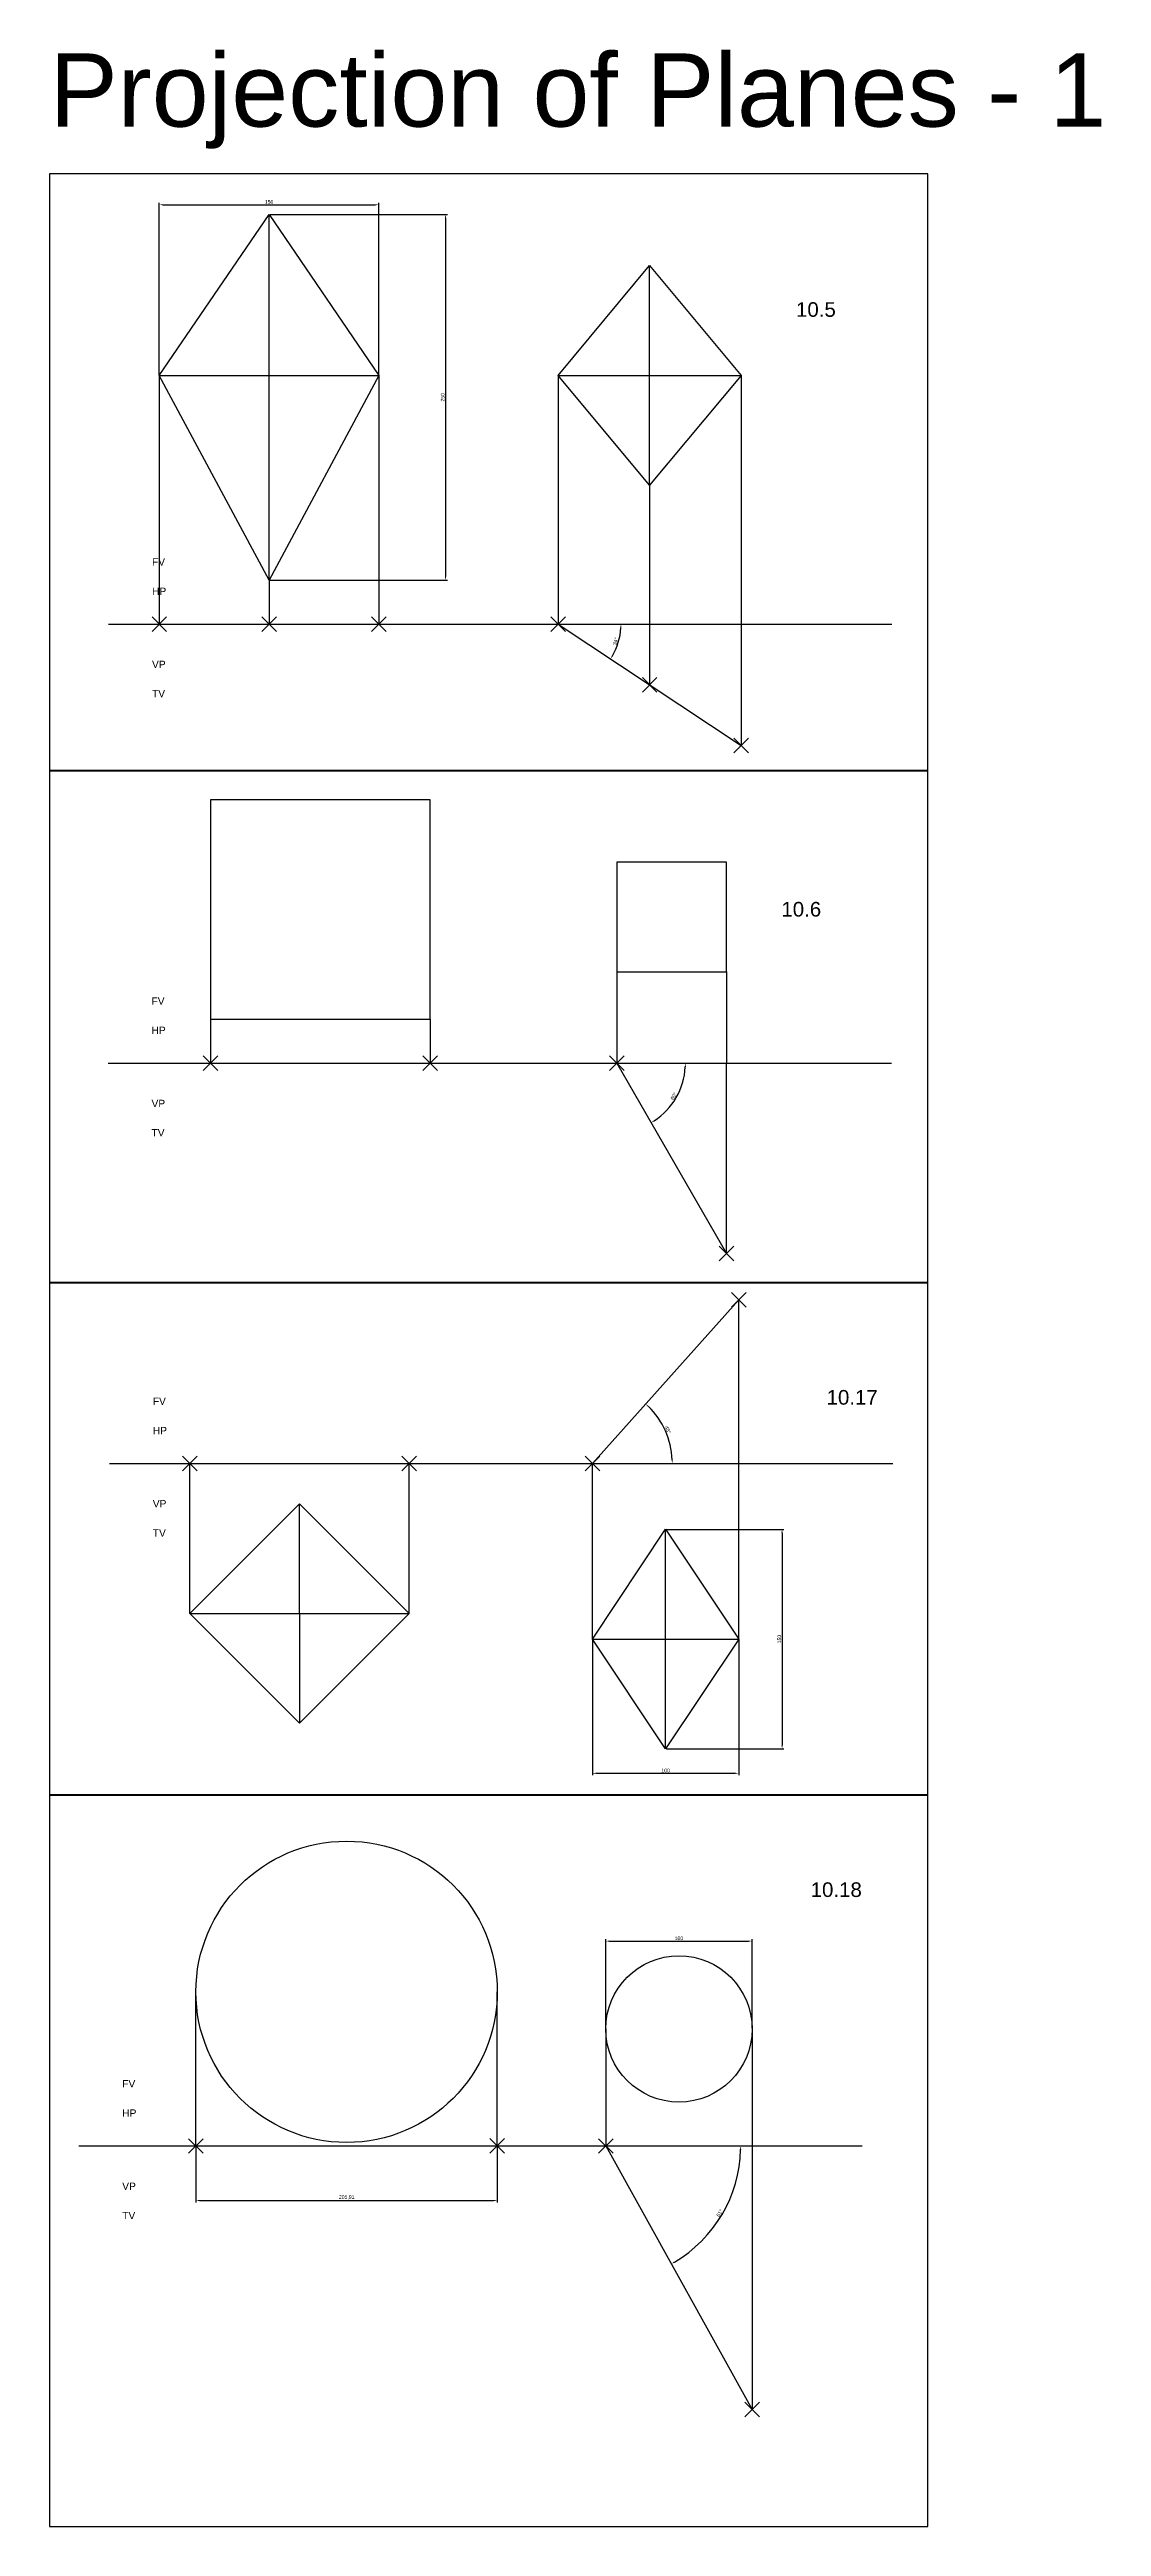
# Model space of a CAD drawing. Header units: millimetres. Extents: x 0 to 4015, y -1390 to 313.
# Drawn here: x 0 to 719, y -1390 to 303 of the extents above; entities that cross this region are included whole.
import ezdxf

# ---------------------------------------------------------------- set-up
doc = ezdxf.new("R2010")
doc.units = ezdxf.units.MM
doc.header["$PDMODE"] = 3
doc.header["$PDSIZE"] = 5
doc.styles.get("Standard").update_dxf_attribs({"font": 'arial.ttf'})
doc.dimstyles.new('ISO-25', dxfattribs={"dimtxt": 2.5, "dimasz": 2.5, "dimexe": 1.25, "dimexo": 0.625, "dimtad": 1, "dimtxsty": 'Standard', "dimcen": 2.5, "dimadec": 0, "dimazin": 0, "dimtfac": 1, "dimtmove": 0, "dimatfit": 3, "dimfxl": 1, "dimarcsym": 0})

msp = doc.modelspace()

# ---------------------------------------------------------------- texts
at = {"color": 3}
msp.add_text('Projection of Planes - 1', height=50, dxfattribs=at).set_placement((0, 250))
at = {"color": 1, "lineweight": 30}
for s, p in [('10.5', (510, 120)), ('10.6', (500, -289.829)), ('10.17', (530.88, -623.39)), ('10.18', (520, -959.829))]:
    msp.add_text(s, height=10, dxfattribs=at).set_placement(p)
for s, p in [('FV', (70, -50)), ('HP', (70, -70)), ('HP', (70, -70)), ('VP', (70, -120)), ('TV', (70, -140)), ('FV', (69.66, -350.064)), ('HP', (69.66, -370.064)), ('VP', (69.66, -420.064)), ('TV', (69.66, -440.064)), ('FV', (70.54, -623.56)), ('HP', (70.54, -643.56)), ('VP', (70.54, -693.56)), ('TV', (70.54, -713.56)), ('FV', (49.66, -1090)), ('HP', (49.66, -1110)), ('VP', (49.66, -1160)), ('TV', (49.66, -1180))]:
    msp.add_text(s, height=5).set_placement(p)

# ---------------------------------------------------------------- blocks, each defined once
blk = doc.blocks.new('*D65')
at = {"color": 0, "lineweight": -2, "transparency": 16777216}
blk.add_arc((347.5, -90), 42.9, 329.7817, 356.6596, dxfattribs=at)
at = {"color": 0, "lineweight": 30, "transparency": 16777216}
for points in [[(389.9, -92.5), (390.7, -92.5), (390.4, -90)], [(384.9, -111.8), (384.2, -111.4), (383.2, -113.7)]]:
    blk.add_solid(points, dxfattribs=at)
at = {"layer": 'Defpoints', "color": 0, "lineweight": 30, "transparency": 16777216}
for p in [(40.3, -90), (347.5, -90), (575.6, -90), (387.2, -106.3), (472.5, -172.9)]:
    blk.add_point(p, dxfattribs=at)
at = {"color": 0, "lineweight": 30, "transparency": 16777216, "insert": (386.7, -101.8), "char_height": 2.5, "attachment_point": 5, "rotation": 73.2207}
blk.add_mtext('34°', dxfattribs=at)
blk = doc.blocks.new('*D92')
at = {"color": 0, "lineweight": -2, "transparency": 16777216}
for p, q in [((380, -1049.4), (380, -988.7)), ((382.5, -990), (477.5, -990)), ((480, -1049.4), (480, -988.7))]:
    blk.add_line(p, q, dxfattribs=at)
at = {"color": 0, "transparency": 16777216}
for points in [[(382.5, -989.6), (382.5, -990.4), (380, -990)], [(477.5, -989.6), (477.5, -990.4), (480, -990)]]:
    blk.add_solid(points, dxfattribs=at)
at = {"layer": 'Defpoints', "color": 0, "transparency": 16777216}
for p in [(480, -990), (380, -1050), (480, -1050)]:
    blk.add_point(p, dxfattribs=at)
at = {"color": 0, "transparency": 16777216, "insert": (430, -988.1), "char_height": 2.5, "attachment_point": 5}
blk.add_mtext('100', dxfattribs=at)
blk = doc.blocks.new('*D93')
at = {"color": 0, "lineweight": -2, "transparency": 16777216}
blk.add_arc((380, -1130), 92.2, 300.6083, 358.4463, dxfattribs=at)
at = {"color": 0, "transparency": 16777216}
for points in [[(471.7, -1132.5), (472.6, -1132.5), (472.2, -1130)], [(427.2, -1209.7), (426.7, -1209), (424.8, -1210.6)]]:
    blk.add_solid(points, dxfattribs=at)
at = {"layer": 'Defpoints', "color": 0, "transparency": 16777216}
for p in [(20, -1130), (380, -1130), (555.2, -1130), (450, -1190), (480, -1310)]:
    blk.add_point(p, dxfattribs=at)
at = {"color": 0, "transparency": 16777216, "insert": (457.8, -1175.8), "char_height": 2.5, "attachment_point": 5, "rotation": 59.5273}
blk.add_mtext('61°', dxfattribs=at)
blk = doc.blocks.new('*D94')
at = {"color": 0, "lineweight": -2, "transparency": 16777216}
for p, q in [((100, -1130.6), (100, -1168.5)), ((305.9, -1130.4), (305.9, -1168.5)), ((102.5, -1167.2), (303.4, -1167.2))]:
    blk.add_line(p, q, dxfattribs=at)
at = {"color": 0, "transparency": 16777216}
for points in [[(102.5, -1166.8), (102.5, -1167.7), (100, -1167.2)], [(303.4, -1166.8), (303.4, -1167.7), (305.9, -1167.2)]]:
    blk.add_solid(points, dxfattribs=at)
at = {"layer": 'Defpoints', "color": 0, "transparency": 16777216}
for p in [(100, -1130), (305.9, -1129.8), (305.9, -1167.2)]:
    blk.add_point(p, dxfattribs=at)
at = {"color": 0, "transparency": 16777216, "insert": (203, -1165.1), "char_height": 2.5, "attachment_point": 5}
blk.add_mtext('205,91', dxfattribs=at)
blk = doc.blocks.new('*D138')
at = {"color": 0, "lineweight": -2, "transparency": 16777216}
blk.add_arc((387.5, -390.1), 46.9, 303.0282, 356.9473, dxfattribs=at)
at = {"color": 0, "transparency": 16777216}
for points in [[(433.9, -392.6), (434.8, -392.6), (434.4, -390.1)], [(413.3, -429.8), (412.9, -429.1), (410.9, -430.7)]]:
    blk.add_solid(points, dxfattribs=at)
at = {"layer": 'Defpoints', "color": 0, "transparency": 16777216}
for p in [(40, -390.1), (387.5, -390.1), (575.2, -390.1), (423.4, -420.2), (462.4, -520)]:
    blk.add_point(p, dxfattribs=at)
at = {"color": 0, "transparency": 16777216, "insert": (426.5, -412.6), "char_height": 2.5, "attachment_point": 5, "rotation": 59.9877}
blk.add_mtext('60°', dxfattribs=at)
blk = doc.blocks.new('*D189')
at = {"color": 0, "lineweight": -2, "transparency": 16777216}
for p, q in [((150.6, 190), (271.8, 190)), ((270.5, 187.5), (270.5, -57.5)), ((150.6, -60), (271.8, -60))]:
    blk.add_line(p, q, dxfattribs=at)
at = {"color": 0, "transparency": 16777216}
for points in [[(270.1, 187.5), (271, 187.5), (270.5, 190)], [(270.1, -57.5), (271, -57.5), (270.5, -60)]]:
    blk.add_solid(points, dxfattribs=at)
at = {"layer": 'Defpoints', "color": 0, "transparency": 16777216}
for p in [(150, 190), (150, -60), (270.5, -60)]:
    blk.add_point(p, dxfattribs=at)
at = {"color": 0, "transparency": 16777216, "insert": (268.6, 65), "char_height": 2.5, "attachment_point": 5, "rotation": 90}
blk.add_mtext('250', dxfattribs=at)
blk = doc.blocks.new('*D190')
at = {"color": 0, "lineweight": -2, "transparency": 16777216}
for p, q in [((75, 80.6), (75, 197.9)), ((77.5, 196.6), (222.5, 196.6)), ((225, 80.6), (225, 197.9))]:
    blk.add_line(p, q, dxfattribs=at)
at = {"color": 0, "transparency": 16777216}
for points in [[(77.5, 197), (77.5, 196.2), (75, 196.6)], [(222.5, 197), (222.5, 196.2), (225, 196.6)]]:
    blk.add_solid(points, dxfattribs=at)
at = {"layer": 'Defpoints', "color": 0, "transparency": 16777216}
for p in [(225, 196.6), (75, 80), (225, 80)]:
    blk.add_point(p, dxfattribs=at)
at = {"color": 0, "transparency": 16777216, "insert": (150, 198.5), "char_height": 2.5, "attachment_point": 5}
blk.add_mtext('150', dxfattribs=at)
blk = doc.blocks.new('*D327')
at = {"color": 0, "lineweight": -2, "transparency": 16777216}
for p, q in [((421.5, -708.6), (501.7, -708.6)), ((500.5, -711.1), (500.5, -856.1)), ((421.5, -858.6), (501.7, -858.6))]:
    blk.add_line(p, q, dxfattribs=at)
at = {"color": 0, "transparency": 16777216}
for points in [[(500, -711.1), (500.9, -711.1), (500.5, -708.6)], [(500, -856.1), (500.9, -856.1), (500.5, -858.6)]]:
    blk.add_solid(points, dxfattribs=at)
at = {"layer": 'Defpoints', "color": 0, "transparency": 16777216}
for p in [(420.9, -708.6), (420.9, -858.6), (500.5, -858.6)]:
    blk.add_point(p, dxfattribs=at)
at = {"color": 0, "transparency": 16777216, "insert": (498.6, -783.6), "char_height": 2.5, "attachment_point": 5, "rotation": 90}
blk.add_mtext('150', dxfattribs=at)
blk = doc.blocks.new('*D328')
at = {"color": 0, "lineweight": -2, "transparency": 16777216}
for p, q in [((370.9, -784.2), (370.9, -876.5)), ((470.9, -784.2), (470.9, -876.5)), ((373.4, -875.3), (468.4, -875.3))]:
    blk.add_line(p, q, dxfattribs=at)
at = {"color": 0, "transparency": 16777216}
for points in [[(373.4, -874.9), (373.4, -875.7), (370.9, -875.3)], [(468.4, -874.9), (468.4, -875.7), (470.9, -875.3)]]:
    blk.add_solid(points, dxfattribs=at)
at = {"layer": 'Defpoints', "color": 0, "transparency": 16777216}
for p in [(370.9, -783.6), (470.9, -783.6), (470.9, -875.3)]:
    blk.add_point(p, dxfattribs=at)
at = {"color": 0, "lineweight": 0, "transparency": 16777216, "insert": (420.9, -873.4), "char_height": 2.5, "attachment_point": 5}
blk.add_mtext('100', dxfattribs=at)
blk = doc.blocks.new('*D329')
at = {"color": 0, "lineweight": -2, "transparency": 16777216}
blk.add_arc((370.9, -663.6), 54.6, 2.6261, 45.5738, dxfattribs=at)
at = {"color": 0, "transparency": 16777216}
for points in [[(408.8, -624.9), (409.3, -624.3), (407.2, -622.9)], [(425.8, -661.1), (425, -661.1), (425.4, -663.6)]]:
    blk.add_solid(points, dxfattribs=at)
at = {"layer": 'Defpoints', "color": 0, "transparency": 16777216}
for p in [(470.9, -551.7), (423.3, -648.5), (40.9, -663.6), (370.9, -663.6), (576.1, -663.6)]:
    blk.add_point(p, dxfattribs=at)
at = {"color": 0, "transparency": 16777216, "insert": (422.4, -640.5), "char_height": 2.5, "attachment_point": 5, "rotation": 294.0999}
blk.add_mtext('48°', dxfattribs=at)

# ---------------------------------------------------------------- dimensions: what is measured, and where the dimension line sits
for base, p1, p2, picture, middle in [((225, 196.611), (75, 80), (225, 80), '*D190', (150, 198.512)), ((480, -990), (380, -1050), (480, -1050), '*D92', (430, -988.099))]:
    dim = msp.add_linear_dim(base=base, p1=p1, p2=p2, dimstyle='ISO-25')
    dim.commit()
    dim.dimension.update_dxf_attribs({"geometry": picture, "text_midpoint": middle})
for base, p1, p2, picture, middle in [((270.545, -60), (150, 190), (150, -60), '*D189', (268.644, 65)), ((500.464, -858.56), (420.88, -708.56), (420.88, -858.56), '*D327', (498.563, -783.56))]:
    dim = msp.add_linear_dim(base=base, p1=p1, p2=p2, angle=90, dimstyle='ISO-25')
    dim.commit()
    dim.dimension.update_dxf_attribs({"geometry": picture, "text_midpoint": middle})
at = {"lineweight": 30}
dim = msp.add_angular_dim_2l(base=(387.159, -106.324), line1=((40.34, -90), (575.559, -90)), line2=((347.5, -90), (472.498, -172.919)), dimstyle='ISO-25', dxfattribs=at)
dim.commit()
dim.dimension.update_dxf_attribs({"geometry": '*D65', "text_midpoint": (386.74, -101.832)})
at = {"color": 4}
for base, line1, line2, picture, middle in [((423.44, -420.239), ((40, -390.064), (575.219, -390.064)), ((387.5, -390.064), (462.444, -520)), '*D138', (426.489, -412.585)), ((449.97, -1190.035), ((20, -1130), (555.219, -1130)), ((380, -1130), (480, -1310)), '*D93', (457.822, -1175.791))]:
    dim = msp.add_angular_dim_2l(base=base, line1=line1, line2=line2, dimstyle='ISO-25', dxfattribs=at)
    dim.commit()
    dim.dimension.update_dxf_attribs({"geometry": picture, "text_midpoint": middle})
dim = msp.add_angular_dim_2l(base=(423.3, -648.463), line1=((40.88, -663.56), (576.099, -663.56)), line2=((370.88, -663.56), (470.86, -551.739)), dimstyle='ISO-25')
dim.commit()
dim.dimension.update_dxf_attribs({"geometry": '*D329', "text_midpoint": (422.411, -640.509)})
at = {"lineweight": 0}
dim = msp.add_linear_dim(base=(470.88, -875.275), p1=(370.88, -783.56), p2=(470.88, -783.56), dimstyle='ISO-25', dxfattribs=at)
dim.commit()
dim.dimension.update_dxf_attribs({"geometry": '*D328', "text_midpoint": (420.88, -873.374)})
at = {"color": 4}
dim = msp.add_linear_dim(base=(305.913, -1167.234), p1=(100, -1130), p2=(305.913, -1129.804), dimstyle='ISO-25', dxfattribs=at)
dim.commit()
dim.dimension.update_dxf_attribs({"geometry": '*D94', "text_midpoint": (202.956, -1165.107)})

# ---------------------------------------------------------------- linework, layer by layer
for p, q in [((75, 80), (150, 190)), ((150, -60), (150, 190)), ((150, 190), (225, 80)), ((347.5, 80), (410, 155)), ((410, 5), (410, 155)), ((410, 155), (472.5, 80)), ((75, 80), (225, 80)), ((150, -60), (75, 80)), ((225, 80), (150, -60)), ((347.5, 80), (472.5, 80)), ((410, 5), (347.5, 80)), ((472.5, 80), (410, 5)), ((40.34, -90), (575.559, -90)), ((40, -390.064), (575.219, -390.064)), ((40.88, -663.56), (576.099, -663.56)), ((95.789, -766.096), (95.789, -663.56)), ((245.789, -766.096), (245.789, -663.56)), ((95.789, -766.096), (170.789, -691.096)), ((170.789, -766.096), (170.789, -691.096)), ((170.789, -691.096), (245.789, -766.096)), ((370.88, -783.56), (420.88, -708.56)), ((420.88, -858.56), (420.88, -708.56)), ((420.88, -708.56), (470.88, -783.56)), ((95.789, -766.096), (245.789, -766.096)), ((170.789, -841.096), (95.789, -766.096)), ((170.789, -766.096), (170.789, -841.096)), ((245.789, -766.096), (170.789, -841.096)), ((370.88, -783.56), (470.88, -783.56)), ((420.88, -858.56), (370.88, -783.56)), ((470.88, -783.56), (420.88, -858.56)), ((20, -1130), (555.219, -1130))]:
    msp.add_line(p, q)
at = {"color": 4}
for p, q in [((75, 80), (75, -90)), ((225, 80), (225, -90)), ((347.5, 80), (347.5, -90)), ((472.5, 80), (472.5, -90)), ((410, 5), (410, -131.46)), ((150, -60), (150, -90)), ((472.5, -90), (472.498, -172.919)), ((387.5, -327.564), (387.5, -390.064)), ((462.5, -327.564), (462.5, -390.064)), ((110, -360.064), (110, -390.064)), ((260, -360.064), (260, -390.064)), ((462.444, -520), (462.444, -390.064)), ((470.88, -663.56), (470.86, -551.739)), ((370.88, -783.56), (370.88, -663.56)), ((470.88, -783.56), (470.88, -663.56)), ((100, -1130), (100, -1024.631)), ((305.913, -1129.804), (305.913, -1024.631)), ((380, -1050), (380, -1130)), ((480, -1050), (480, -1130)), ((480, -1130), (480, -1280)), ((480, -1280), (480, -1310))]:
    msp.add_line(p, q, dxfattribs=at)
at = {"lineweight": 30}
for p, q in [((75, -90), (225, -90)), ((347.5, -90), (472.498, -172.919)), ((110, -390.064), (260, -390.064)), ((387.5, -390.064), (462.444, -520)), ((370.88, -663.56), (470.86, -551.739)), ((95.789, -663.56), (245.789, -663.56)), ((100, -1130), (305.913, -1129.804)), ((380, -1130), (480, -1310))]:
    msp.add_line(p, q, dxfattribs=at)
at = {"color": 4, "lineweight": 50}
for p, q in [((0.01, -190), (600.01, -189.986)), ((0.018, -540), (600.018, -539.986)), ((0.027, -890), (600.027, -889.986))]:
    msp.add_line(p, q, dxfattribs=at)
for points in [[(0.039, -1390), (600.039, -1390), (600, 217.723), (0, 217.723)], [(110, -360.064), (260, -360.064), (260, -210.064), (110, -210.064)], [(387.5, -327.564), (462.5, -327.564), (462.5, -252.564), (387.5, -252.564)]]:
    msp.add_lwpolyline(points, close=True)
at = {"color": 6, "lineweight": 30}
msp.add_circle((202.956, -1024.631), 102.956, dxfattribs=at)
msp.add_circle((430, -1050), 50)
at = {"lineweight": 30}
for p in [(347.5, -90), (75, -90), (150, -90), (225, -90), (409.999, -131.459), (472.498, -172.919)]:
    msp.add_point(p, dxfattribs=at)
at = {"color": 4}
for p in [(110, -390.064), (260, -390.064), (387.5, -390.064), (462.444, -520), (100, -1130), (305.913, -1129.804), (380, -1130), (480, -1310)]:
    msp.add_point(p, dxfattribs=at)
for p in [(470.86, -551.739), (95.789, -663.56), (245.789, -663.56), (370.88, -663.56)]:
    msp.add_point(p)

msp.set_redraw_order([(e.dxf.handle, doc.entitydb.next_handle()) for e in msp.query("TEXT MTEXT ATTDEF DIMENSION ARC_DIMENSION")])  # texts and dimensions are drawn at this point

doc.saveas('drawing.dxf')
